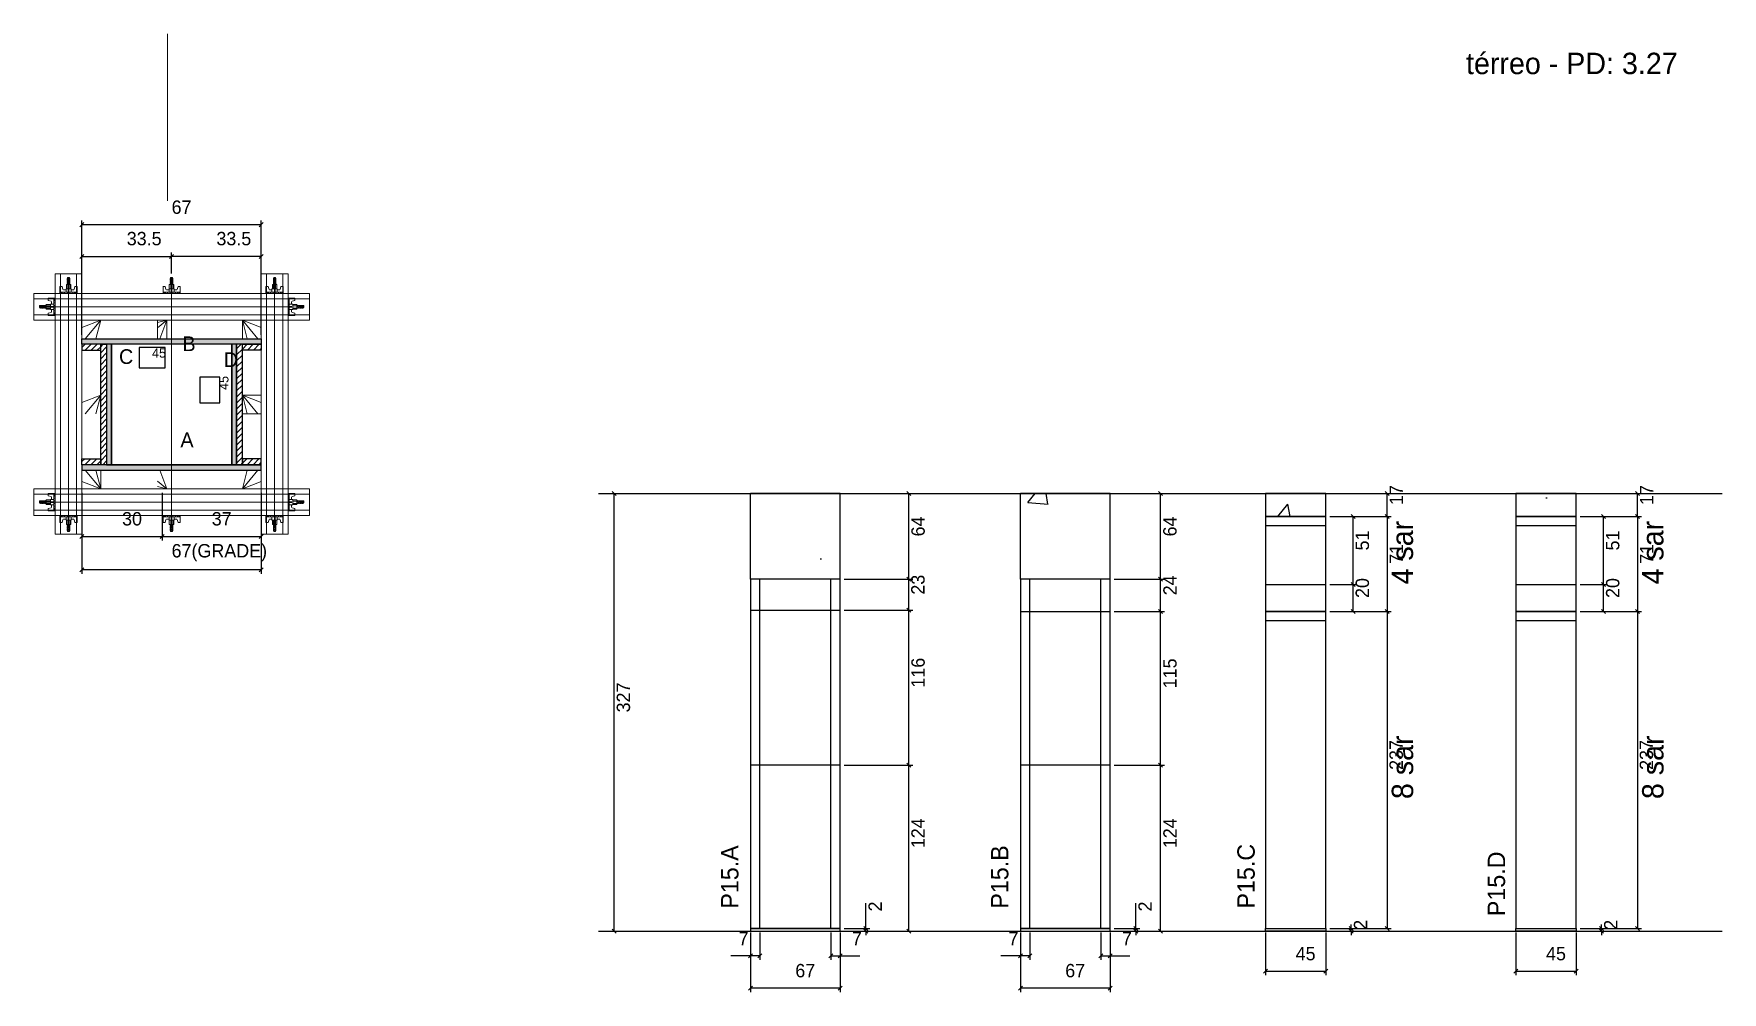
# Model space of a CAD drawing. Header units: metres. Extents: x 14597 to 15858, y 3931 to 4648.
import ezdxf

# ---------------------------------------------------------------- set-up
doc = ezdxf.new("R2010")
doc.units = ezdxf.units.M
for name, color, linetype in [('CHAPA', 7, 'Continuous'), ('COTA', 7, 'Continuous'), ('Hachura', 7, 'Continuous'), ('Madeira', 7, 'Continuous'), ('NOMENCLATURA', 7, 'Continuous'), ('Nível', 7, 'Continuous'), ('Painéis', 7, 'Continuous'), ('Perfil Metálico', 7, 'Continuous'), ('SARR_2.2x7', 7, 'Continuous'), ('SARRAFO', 7, 'Continuous'), ('Texto Seção', 7, 'Continuous'), ('TEXTO_GERAL', 7, 'Continuous')]:
    doc.layers.add(name, color=color, linetype=linetype)

msp = doc.modelspace()

# ---------------------------------------------------------------- texts
at = {"layer": 'COTA', "color": 241, "lineweight": 25}
for s, p in [('67', (14699.7, 4513)), ('33.5', (14666.2, 4489.5)), ('33.5', (14733.2, 4489.5)), ('30', (14662.7, 4280.1)), ('37', (14729.7, 4280.1)), ('67(GRADE)', (14699.7, 4256.2))]:
    msp.add_text(s, height=10, dxfattribs=at).set_placement(p)
at = {"layer": 'COTA', "color": 1, "lineweight": 25}
msp.add_text('45', height=7, dxfattribs=at).set_placement((14685.1, 4405.5))
msp.add_text('45', height=7, rotation=90, dxfattribs=at).set_placement((14742.2, 4381.4))
at = {"layer": 'COTA', "color": 240, "lineweight": 25}
for s, p in [('17', (15619.9, 4295.4)), ('17', (15807, 4295.4)), ('64', (15262.5, 4271.9)), ('64', (15450.7, 4271.9)), ('51', (15594.5, 4261.4)), ('71', (15619.9, 4251.4)), ('51', (15781.6, 4261.4)), ('71', (15807, 4251.4)), ('23', (15262.4, 4228.4)), ('24', (15450.8, 4227.9)), ('20', (15594.5, 4225.9)), ('20', (15781.6, 4225.9)), ('116', (15262.5, 4158.9)), ('115', (15450.7, 4158.4)), ('327', (15042.3, 4140.4)), ('237', (15619.8, 4097.4)), ('237', (15806.8, 4097.4)), ('124', (15262.5, 4038.9)), ('124', (15450.8, 4038.9)), ('2', (15230.5, 3991.6)), ('2', (15432.2, 3991.6)), ('2', (15593.2, 3977.9)), ('2', (15780.2, 3977.9))]:
    msp.add_text(s, height=10, rotation=90, dxfattribs=at).set_placement(p)
for s, p in [('7', (15123.4, 3966.4)), ('7', (15208.1, 3966.4)), ('7', (15325.1, 3966.4)), ('7', (15409.9, 3966.4)), ('45', (15539.7, 3955.1)), ('45', (15726.8, 3955.1)), ('67', (15165.8, 3942.4)), ('67', (15367.5, 3942.4))]:
    msp.add_text(s, height=10, dxfattribs=at).set_placement(p)
at = {"layer": 'NOMENCLATURA', "color": 2, "lineweight": 25}
msp.add_text('térreo - PD: 3.27', height=16, dxfattribs=at).set_placement((15667, 4617.4))
at = {"layer": 'NOMENCLATURA', "color": 7, "lineweight": 25}
for s, p in [('4 sar', (15627.4, 4236)), ('4 sar', (15814.5, 4236)), ('8 sar', (15627.5, 4075.6)), ('8 sar', (15814.6, 4075.6))]:
    msp.add_text(s, height=16, rotation=90, dxfattribs=at).set_placement(p)
at = {"layer": 'Texto Seção', "color": 7, "lineweight": 15}
for s, p in [('P15.A', (15123.3, 3993.7)), ('P15.B', (15325, 3993.7)), ('P15.C', (15509.1, 3993.8)), ('P15.D', (15696.2, 3988.1))]:
    msp.add_text(s, height=13, rotation=90, dxfattribs=at).set_placement(p)
at = {"layer": 'TEXTO_GERAL', "color": 7, "lineweight": 25}
for s, p in [('B', (14707.8, 4410.4)), ('C', (14660.4, 4400.8)), ('D', (14738.7, 4398.5)), ('A', (14706.3, 4338.6))]:
    msp.add_text(s, height=11, dxfattribs=at).set_placement(p)

# ---------------------------------------------------------------- hatches: boundary and pattern name
at = {"layer": 'COTA'}
h = msp.add_hatch(dxfattribs=at)
h.set_pattern_fill('AR-CONC')
h.paths.add_polyline_path([(15132.3, 4303.9), (15132.3, 4239.9), (15199.3, 4239.9), (15199.3, 4303.9), (15132.3, 4303.9)])
h = msp.add_hatch(dxfattribs=at)
h.set_pattern_fill('AR-CONC')
h.paths.add_polyline_path([(15401, 4239.9), (15401, 4303.9), (15334, 4303.9), (15334, 4239.9), (15401, 4239.9)])
h = msp.add_hatch(dxfattribs=at)
h.set_pattern_fill('AR-CONC')
h.paths.add_polyline_path([(15517.2, 4286.9), (15562.2, 4286.9), (15562.2, 4303.9), (15517.2, 4303.9), (15517.2, 4286.9)])
h = msp.add_hatch(dxfattribs=at)
h.set_pattern_fill('AR-CONC')
h.paths.add_polyline_path([(15704.3, 4286.9), (15749.3, 4286.9), (15749.3, 4303.9), (15704.3, 4303.9), (15704.3, 4286.9)])
at = {"layer": 'Hachura'}
h = msp.add_hatch(color=7, dxfattribs=at)
h.dxf.hatch_style = 1
h.paths.add_polyline_path([(14632.7, 4415.5), (14632.7, 4419.5), (14766.7, 4419.5), (14766.7, 4415.5), (14632.7, 4415.5)])
h = msp.add_hatch(color=7, dxfattribs=at)
h.dxf.hatch_style = 1
h.paths.add_polyline_path([(14632.7, 4415.5), (14632.7, 4419.5), (14766.7, 4419.5), (14766.7, 4415.5), (14632.7, 4415.5)])
h = msp.add_hatch(dxfattribs=at)
h.set_pattern_fill('ANSI31')
h.paths.add_polyline_path([(14646.7, 4415.5), (14646.7, 4411.1), (14632.7, 4411.1), (14632.7, 4415.5), (14646.7, 4415.5)])
h = msp.add_hatch(dxfattribs=at)
h.set_pattern_fill('ANSI31')
h.paths.add_polyline_path([(14646.7, 4325.5), (14651.1, 4325.5), (14651.1, 4415.5), (14646.7, 4415.5), (14646.7, 4325.5)])
h = msp.add_hatch(color=7, dxfattribs=at)
h.dxf.hatch_style = 1
h.paths.add_polyline_path([(14654.7, 4415.5), (14651.1, 4415.5), (14651.1, 4325.5), (14654.7, 4325.5), (14654.7, 4415.5)])
h = msp.add_hatch(color=7, dxfattribs=at)
h.dxf.hatch_style = 1
h.paths.add_polyline_path([(14654.7, 4415.5), (14651.1, 4415.5), (14651.1, 4325.5), (14654.7, 4325.5), (14654.7, 4415.5)])
h = msp.add_hatch(color=7, dxfattribs=at)
h.dxf.hatch_style = 1
h.paths.add_polyline_path([(14748.3, 4415.5), (14744.7, 4415.5), (14744.7, 4325.5), (14748.3, 4325.5), (14748.3, 4415.5)])
h = msp.add_hatch(color=7, dxfattribs=at)
h.dxf.hatch_style = 1
h.paths.add_polyline_path([(14748.3, 4415.5), (14744.7, 4415.5), (14744.7, 4325.5), (14748.3, 4325.5), (14748.3, 4415.5)])
h = msp.add_hatch(dxfattribs=at)
h.set_pattern_fill('ANSI31')
h.paths.add_polyline_path([(14752.7, 4325.5), (14748.3, 4325.5), (14748.3, 4415.5), (14752.7, 4415.5), (14752.7, 4325.5)])
h = msp.add_hatch(dxfattribs=at)
h.set_pattern_fill('ANSI31')
h.paths.add_polyline_path([(14752.7, 4415.5), (14752.7, 4411.1), (14766.7, 4411.1), (14766.7, 4415.5), (14752.7, 4415.5)])
h = msp.add_hatch(dxfattribs=at)
h.set_pattern_fill('ANSI31')
h.paths.add_polyline_path([(14646.7, 4325.5), (14646.7, 4329.9), (14632.7, 4329.9), (14632.7, 4325.5), (14646.7, 4325.5)])
h = msp.add_hatch(dxfattribs=at)
h.set_pattern_fill('ANSI31')
h.paths.add_polyline_path([(14752.7, 4325.5), (14752.7, 4329.9), (14766.7, 4329.9), (14766.7, 4325.5), (14752.7, 4325.5)])
h = msp.add_hatch(color=7, dxfattribs=at)
h.dxf.hatch_style = 1
h.paths.add_polyline_path([(14632.7, 4325.5), (14632.7, 4321.5), (14766.7, 4321.5), (14766.7, 4325.5), (14632.7, 4325.5)])
h = msp.add_hatch(color=7, dxfattribs=at)
h.dxf.hatch_style = 1
h.paths.add_polyline_path([(14632.7, 4325.5), (14632.7, 4321.5), (14766.7, 4321.5), (14766.7, 4325.5), (14632.7, 4325.5)])

# ---------------------------------------------------------------- linework, layer by layer
at = {"layer": 'CHAPA', "color": 1, "lineweight": 25}
for points in [[(14632.7, 4415.5), (14632.7, 4419.5), (14766.7, 4419.5), (14766.7, 4415.5)], [(14632.7, 4415.5), (14632.7, 4419.5), (14766.7, 4419.5), (14766.7, 4415.5)], [(14654.7, 4415.5), (14651.1, 4415.5), (14651.1, 4325.5), (14654.7, 4325.5)], [(14654.7, 4415.5), (14651.1, 4415.5), (14651.1, 4325.5), (14654.7, 4325.5)], [(14748.3, 4415.5), (14744.7, 4415.5), (14744.7, 4325.5), (14748.3, 4325.5)], [(14748.3, 4415.5), (14744.7, 4415.5), (14744.7, 4325.5), (14748.3, 4325.5)], [(14632.7, 4325.5), (14632.7, 4321.5), (14766.7, 4321.5), (14766.7, 4325.5)], [(14632.7, 4325.5), (14632.7, 4321.5), (14766.7, 4321.5), (14766.7, 4325.5)]]:
    msp.add_lwpolyline(points, close=True, dxfattribs=at)
at = {"layer": 'COTA', "color": 0, "lineweight": 25}
for p, q in [((14634.2, 4506.4), (14631.2, 4503.4)), ((14765.2, 4503.4), (14768.2, 4506.4)), ((14634.2, 4482.7), (14631.2, 4479.7)), ((14701.2, 4482.7), (14698.2, 4479.7)), ((14698.2, 4479.7), (14701.2, 4482.7)), ((14765.2, 4479.7), (14768.2, 4482.7)), ((15032, 4302.4), (15029, 4305.4)), ((15252.1, 4302.4), (15249.1, 4305.4)), ((15440.3, 4302.4), (15437.3, 4305.4)), ((15609.5, 4302.4), (15606.5, 4305.4)), ((15796.6, 4302.4), (15793.6, 4305.4)), ((15584.1, 4285.4), (15581.1, 4288.4)), ((15606.5, 4288.4), (15609.5, 4285.4)), ((15609.5, 4285.4), (15606.5, 4288.4)), ((15771.2, 4285.4), (15768.2, 4288.4)), ((15796.6, 4285.4), (15793.6, 4288.4)), ((15793.6, 4288.4), (15796.6, 4285.4)), ((14634.2, 4273.4), (14631.2, 4270.4)), ((14691.2, 4270.4), (14694.2, 4273.4)), ((14694.2, 4273.4), (14691.2, 4270.4)), ((14765.2, 4270.4), (14768.2, 4273.4)), ((14634.2, 4248.5), (14631.2, 4245.5)), ((14765.2, 4245.5), (14768.2, 4248.5)), ((15252.1, 4238.4), (15249.1, 4241.4)), ((15249.1, 4241.4), (15252.1, 4238.4)), ((15440.3, 4238.4), (15437.3, 4241.4)), ((15437.3, 4241.4), (15440.3, 4238.4)), ((15584.1, 4234.4), (15581.1, 4237.4)), ((15581.1, 4237.4), (15584.1, 4234.4)), ((15771.2, 4234.4), (15768.2, 4237.4)), ((15768.2, 4237.4), (15771.2, 4234.4)), ((15249.1, 4218.4), (15252.1, 4215.4)), ((15252.1, 4215.4), (15249.1, 4218.4)), ((15437.3, 4217.4), (15440.3, 4214.4)), ((15440.3, 4214.4), (15437.3, 4217.4)), ((15581.1, 4217.4), (15584.1, 4214.4)), ((15606.5, 4217.4), (15609.5, 4214.4)), ((15609.5, 4214.4), (15606.5, 4217.4)), ((15768.2, 4217.4), (15771.2, 4214.4)), ((15793.6, 4217.4), (15796.6, 4214.4)), ((15796.6, 4214.4), (15793.6, 4217.4)), ((15252.1, 4099.4), (15249.1, 4102.4)), ((15249.1, 4102.4), (15252.1, 4099.4)), ((15440.3, 4099.4), (15437.3, 4102.4)), ((15437.3, 4102.4), (15440.3, 4099.4)), ((15029, 3978.4), (15032, 3975.4)), ((15217, 3980.4), (15220, 3977.4)), ((15220, 3975.4), (15217, 3978.4)), ((15249.1, 3978.4), (15252.1, 3975.4)), ((15418.7, 3980.4), (15421.7, 3977.4)), ((15421.7, 3975.4), (15418.7, 3978.4)), ((15437.3, 3978.4), (15440.3, 3975.4)), ((15579.7, 3980.4), (15582.7, 3977.4)), ((15582.7, 3975.4), (15579.7, 3978.4)), ((15606.5, 3980.4), (15609.5, 3977.4)), ((15766.7, 3980.4), (15769.7, 3977.4)), ((15769.7, 3975.4), (15766.7, 3978.4)), ((15793.6, 3980.4), (15796.6, 3977.4)), ((15133.8, 3959.9), (15130.8, 3956.9)), ((15137.8, 3956.9), (15140.8, 3959.9)), ((15193.8, 3959.9), (15190.8, 3956.9)), ((15197.8, 3956.9), (15200.8, 3959.9)), ((15335.5, 3959.9), (15332.5, 3956.9)), ((15339.5, 3956.9), (15342.5, 3959.9)), ((15395.5, 3959.9), (15392.5, 3956.9)), ((15399.5, 3956.9), (15402.5, 3959.9)), ((15518.7, 3948.5), (15515.7, 3945.5)), ((15560.7, 3945.5), (15563.7, 3948.5)), ((15705.8, 3948.5), (15702.8, 3945.5)), ((15747.8, 3945.5), (15750.8, 3948.5)), ((15133.8, 3935.7), (15130.8, 3932.7)), ((15197.8, 3932.7), (15200.8, 3935.7)), ((15335.5, 3935.7), (15332.5, 3932.7)), ((15399.5, 3932.7), (15402.5, 3935.7))]:
    msp.add_line(p, q, dxfattribs=at)
at = {"layer": 'COTA', "color": 241, "lineweight": 25}
for p, q in [((14632.7, 4422.5), (14632.7, 4507.9)), ((14766.7, 4504.9), (14632.7, 4504.9)), ((14766.7, 4422.5), (14766.7, 4507.9)), ((14632.7, 4456.5), (14632.7, 4484.2)), ((14632.7, 4481.2), (14699.7, 4481.2)), ((14699.7, 4468.3), (14699.7, 4484.2)), ((14699.7, 4468.3), (14699.7, 4484.2)), ((14766.7, 4481.2), (14699.7, 4481.2)), ((14766.7, 4456.5), (14766.7, 4484.2)), ((14632.7, 4304.5), (14632.7, 4244)), ((14632.7, 4304.5), (14632.7, 4268.9)), ((14692.7, 4304.5), (14692.7, 4268.9)), ((14692.7, 4304.5), (14692.7, 4268.9)), ((14766.7, 4304.5), (14766.7, 4244)), ((14766.7, 4304.5), (14766.7, 4268.9)), ((15199.3, 4303.9), (15132.3, 4303.9)), ((15132.3, 4239.9), (15132.3, 4303.9)), ((15199.3, 4239.9), (15199.3, 4303.9)), ((15401, 4303.9), (15334, 4303.9)), ((15334, 4239.9), (15334, 4303.9)), ((15401, 4239.9), (15401, 4303.9)), ((14632.7, 4271.9), (14692.7, 4271.9)), ((14692.7, 4271.9), (14766.7, 4271.9)), ((14766.7, 4247), (14632.7, 4247))]:
    msp.add_line(p, q, dxfattribs=at)
at = {"layer": 'COTA', "color": 180, "lineweight": 25}
for p, q in [((14694.8, 4413), (14675.5, 4413)), ((14675.5, 4413), (14675.5, 4398)), ((14694.8, 4398), (14694.8, 4413)), ((14675.5, 4398), (14694.8, 4398)), ((14735.7, 4391), (14720.7, 4391)), ((14720.7, 4391), (14720.7, 4371.7)), ((14735.7, 4371.7), (14735.7, 4391)), ((14720.7, 4371.7), (14735.7, 4371.7))]:
    msp.add_line(p, q, dxfattribs=at)
at = {"layer": 'COTA', "color": 4, "lineweight": 25}
for p, q in [((15021.6, 4303.9), (15033.5, 4303.9)), ((15030.5, 3976.9), (15030.5, 4303.9)), ((15202.3, 4303.9), (15253.6, 4303.9)), ((15250.6, 4239.9), (15250.6, 4303.9)), ((15404, 4303.9), (15441.8, 4303.9)), ((15438.8, 4239.9), (15438.8, 4303.9)), ((15565.2, 4303.9), (15611, 4303.9)), ((15608, 4286.9), (15608, 4303.9)), ((15752.3, 4303.9), (15798.1, 4303.9)), ((15795.1, 4286.9), (15795.1, 4303.9)), ((15565.2, 4286.9), (15611, 4286.9)), ((15565.2, 4286.9), (15611, 4286.9)), ((15565.2, 4286.9), (15585.6, 4286.9)), ((15582.6, 4235.9), (15582.6, 4286.9)), ((15608, 4286.9), (15608, 4215.9)), ((15752.3, 4286.9), (15772.7, 4286.9)), ((15752.3, 4286.9), (15798.1, 4286.9)), ((15752.3, 4286.9), (15798.1, 4286.9)), ((15769.7, 4235.9), (15769.7, 4286.9)), ((15795.1, 4286.9), (15795.1, 4215.9)), ((15202.3, 4239.9), (15253.6, 4239.9)), ((15202.3, 4239.9), (15253.6, 4239.9)), ((15250.6, 4216.9), (15250.6, 4239.9)), ((15404, 4239.9), (15441.8, 4239.9)), ((15404, 4239.9), (15441.8, 4239.9)), ((15438.8, 4215.9), (15438.8, 4239.9)), ((15565.2, 4235.9), (15585.6, 4235.9)), ((15565.2, 4235.9), (15585.6, 4235.9)), ((15582.6, 4215.9), (15582.6, 4235.9)), ((15752.3, 4235.9), (15772.7, 4235.9)), ((15752.3, 4235.9), (15772.7, 4235.9)), ((15769.7, 4215.9), (15769.7, 4235.9)), ((15202.3, 4216.9), (15253.6, 4216.9)), ((15202.3, 4216.9), (15253.6, 4216.9)), ((15250.6, 4100.9), (15250.6, 4216.9)), ((15404, 4215.9), (15441.8, 4215.9)), ((15404, 4215.9), (15441.8, 4215.9)), ((15438.8, 4100.9), (15438.8, 4215.9)), ((15565.2, 4215.9), (15611, 4215.9)), ((15565.2, 4215.9), (15611, 4215.9)), ((15565.2, 4215.9), (15585.6, 4215.9)), ((15608, 4215.9), (15608, 3978.9)), ((15752.3, 4215.9), (15772.7, 4215.9)), ((15752.3, 4215.9), (15798.1, 4215.9)), ((15752.3, 4215.9), (15798.1, 4215.9)), ((15795.1, 4215.9), (15795.1, 3978.9)), ((15202.3, 4100.9), (15253.6, 4100.9)), ((15202.3, 4100.9), (15253.6, 4100.9)), ((15250.6, 3976.9), (15250.6, 4100.9)), ((15404, 4100.9), (15441.8, 4100.9)), ((15404, 4100.9), (15441.8, 4100.9)), ((15438.8, 3976.9), (15438.8, 4100.9)), ((15218.5, 3978.9), (15218.5, 3997.7)), ((15420.2, 3978.9), (15420.2, 3997.7)), ((15021.6, 3976.9), (15033.5, 3976.9)), ((15132.3, 3975.9), (15132.3, 3931.2)), ((15139.3, 3975.9), (15139.3, 3955.4)), ((15192.3, 3975.9), (15192.3, 3955.4)), ((15199.3, 3975.9), (15199.3, 3931.2)), ((15202.3, 3978.9), (15221.5, 3978.9)), ((15202.3, 3976.9), (15221.5, 3976.9)), ((15202.3, 3976.9), (15253.6, 3976.9)), ((15218.5, 3976.9), (15218.5, 3978.9)), ((15218.5, 3976.9), (15218.5, 3973.9)), ((15334, 3975.9), (15334, 3931.2)), ((15341, 3975.9), (15341, 3955.4)), ((15394, 3975.9), (15394, 3955.4)), ((15401, 3975.9), (15401, 3931.2)), ((15404, 3978.9), (15423.2, 3978.9)), ((15404, 3976.9), (15423.2, 3976.9)), ((15404, 3976.9), (15441.8, 3976.9)), ((15420.2, 3976.9), (15420.2, 3978.9)), ((15420.2, 3976.9), (15420.2, 3973.9)), ((15517.2, 3975.9), (15517.2, 3944)), ((15562.2, 3975.9), (15562.2, 3944)), ((15565.2, 3978.9), (15584.2, 3978.9)), ((15565.2, 3978.9), (15611, 3978.9)), ((15565.2, 3976.9), (15584.2, 3976.9)), ((15581.2, 3978.9), (15581.2, 3981.9)), ((15581.2, 3976.9), (15581.2, 3978.9)), ((15581.2, 3976.9), (15581.2, 3973.9)), ((15704.3, 3975.9), (15704.3, 3944)), ((15749.3, 3975.9), (15749.3, 3944)), ((15752.3, 3978.9), (15771.2, 3978.9)), ((15752.3, 3978.9), (15798.1, 3978.9)), ((15752.3, 3976.9), (15771.2, 3976.9)), ((15768.2, 3978.9), (15768.2, 3981.9)), ((15768.2, 3976.9), (15768.2, 3978.9)), ((15768.2, 3976.9), (15768.2, 3973.9)), ((15132.3, 3973.9), (15132.3, 3955.4)), ((15199.3, 3973.9), (15199.3, 3955.4)), ((15334, 3973.9), (15334, 3955.4)), ((15401, 3973.9), (15401, 3955.4)), ((15132.3, 3958.4), (15117.5, 3958.4)), ((15139.3, 3958.4), (15132.3, 3958.4)), ((15192.3, 3958.4), (15199.3, 3958.4)), ((15199.3, 3958.4), (15214, 3958.4)), ((15334, 3958.4), (15319.3, 3958.4)), ((15341, 3958.4), (15334, 3958.4)), ((15394, 3958.4), (15401, 3958.4)), ((15401, 3958.4), (15415.7, 3958.4)), ((15517.2, 3947), (15562.2, 3947)), ((15704.3, 3947), (15749.3, 3947)), ((15199.3, 3934.2), (15132.3, 3934.2)), ((15401, 3934.2), (15334, 3934.2))]:
    msp.add_line(p, q, dxfattribs=at)
at = {"layer": 'COTA', "color": 241, "lineweight": 25}
for points in [[(15562.2, 4286.9), (15562.2, 4303.9), (15517.2, 4303.9), (15517.2, 4286.9)], [(15749.3, 4286.9), (15749.3, 4303.9), (15704.3, 4303.9), (15704.3, 4286.9)]]:
    msp.add_lwpolyline(points, dxfattribs=at)
at = {"layer": 'Hachura', "color": 0, "lineweight": 9}
for p, q in [((14616.3, 4453.5), (14616.3, 4458.7)), ((14616.3, 4458.7), (14618, 4458.7)), ((14616.3, 4454.4), (14629.2, 4454.4)), ((14616.3, 4454.4), (14621.4, 4454.4)), ((14616.4, 4454.4), (14616.4, 4453.5)), ((14616.6, 4454.4), (14616.6, 4453.5)), ((14617, 4454.4), (14617, 4453.5)), ((14617.4, 4454.4), (14617.4, 4453.5)), ((14618, 4458.7), (14618.5, 4456.5)), ((14618.3, 4454.4), (14618.3, 4453.5)), ((14618.9, 4456.2), (14620.8, 4456.2)), ((14619.7, 4454.4), (14619.7, 4453.5)), ((14620.8, 4457), (14624.7, 4457)), ((14620.8, 4454.4), (14620.8, 4457)), ((14622.7, 4454.4), (14620.8, 4454.4)), ((14624.4, 4460.2), (14621.1, 4460.2)), ((14624.4, 4460.2), (14621.1, 4460.2)), ((14621.1, 4460.2), (14621.1, 4457)), ((14621.4, 4454.4), (14622.1, 4454.4)), ((14621.6, 4464.6), (14623.8, 4463.5)), ((14623.7, 4463.3), (14621.6, 4464.3)), ((14621.6, 4463.4), (14623.8, 4462.3)), ((14623.7, 4462.1), (14621.6, 4463.2)), ((14621.6, 4462.3), (14623.8, 4461.2)), ((14623.7, 4461), (14621.6, 4462)), ((14622.9, 4460.2), (14621.6, 4460.9)), ((14621.7, 4465), (14622, 4465.3)), ((14621.7, 4464.7), (14621.7, 4465)), ((14623.6, 4465), (14621.7, 4465)), ((14621.7, 4464.7), (14623.6, 4463.7)), ((14621.7, 4464.7), (14623.6, 4463.7)), ((14621.7, 4463.5), (14621.7, 4464.2)), ((14623.6, 4463.2), (14621.7, 4464.2)), ((14621.7, 4463.5), (14623.6, 4462.5)), ((14621.7, 4462.4), (14621.7, 4463)), ((14623.6, 4462), (14621.7, 4463)), ((14621.7, 4462.8), (14621.7, 4463)), ((14621.7, 4462.4), (14623.6, 4461.4)), ((14621.7, 4461.2), (14621.7, 4461.8)), ((14623.6, 4460.9), (14621.7, 4461.8)), ((14621.7, 4461.2), (14623.6, 4460.2)), ((14622.6, 4460.2), (14621.7, 4460.7)), ((14621.7, 4460.2), (14621.7, 4460.7)), ((14621.8, 4454.1), (14621.8, 4454.3)), ((14621.8, 4453.7), (14621.8, 4454.1)), ((14622, 4465.3), (14623.3, 4465.3)), ((14622.1, 4460.2), (14622.1, 4457)), ((14623.6, 4464.4), (14622.3, 4465)), ((14622.4, 4454.4), (14622.4, 4456.4)), ((14623.7, 4464.4), (14622.6, 4465)), ((14622.7, 4454.4), (14622.7, 4453.5)), ((14622.9, 4456.4), (14622.9, 4454.4)), ((14623.1, 4465), (14623.8, 4464.7)), ((14623.6, 4465), (14623.3, 4465.3)), ((14623.4, 4465), (14623.6, 4464.9)), ((14623.6, 4464.4), (14623.6, 4463.7)), ((14623.6, 4462.5), (14623.6, 4463.2)), ((14623.6, 4461.8), (14623.6, 4462)), ((14623.6, 4461.8), (14623.6, 4461.4)), ((14623.6, 4460.9), (14623.6, 4460.2)), ((14623.6, 4460.2), (14623.6, 4457)), ((14623.7, 4454.3), (14623.7, 4453.9)), ((14624.4, 4457), (14624.4, 4460.2)), ((14624.7, 4457), (14624.4, 4457)), ((14624.7, 4457), (14624.4, 4457)), ((14624.7, 4457), (14624.7, 4454.4)), ((14626.6, 4456.2), (14624.7, 4456.2)), ((14625.8, 4454.4), (14625.8, 4453.5)), ((14627.5, 4458.7), (14626.9, 4456.5)), ((14627.2, 4454.4), (14627.2, 4453.5)), ((14629.2, 4458.7), (14627.5, 4458.7)), ((14628, 4454.4), (14628, 4453.5)), ((14628.5, 4454.4), (14628.5, 4453.5)), ((14628.8, 4454.4), (14628.8, 4453.5)), ((14629, 4454.4), (14629, 4453.5)), ((14629.2, 4454.4), (14629.2, 4458.7)), ((14629.2, 4454.4), (14629.2, 4453.5)), ((14693.2, 4458.7), (14694.9, 4458.7)), ((14693.2, 4454.4), (14706.1, 4454.4)), ((14693.2, 4454.4), (14698.4, 4454.4)), ((14693.3, 4453.5), (14693.3, 4458.7)), ((14693.4, 4454.4), (14693.4, 4453.5)), ((14693.6, 4454.4), (14693.6, 4453.5)), ((14693.9, 4454.4), (14693.9, 4453.5)), ((14694.4, 4454.4), (14694.4, 4453.5)), ((14694.9, 4458.7), (14695.5, 4456.5)), ((14695.2, 4454.4), (14695.2, 4453.5)), ((14695.8, 4456.2), (14697.8, 4456.2)), ((14696.7, 4454.4), (14696.7, 4453.5)), ((14697.8, 4457), (14701.6, 4457)), ((14697.8, 4454.4), (14697.8, 4457)), ((14699.7, 4454.4), (14697.8, 4454.4)), ((14701.4, 4460.2), (14698, 4460.2)), ((14701.4, 4460.2), (14698, 4460.2)), ((14698, 4460.2), (14698, 4457)), ((14698.4, 4454.4), (14699.1, 4454.4)), ((14698.6, 4464.6), (14700.8, 4463.5)), ((14700.7, 4463.3), (14698.6, 4464.3)), ((14698.6, 4463.4), (14700.8, 4462.3)), ((14700.7, 4462.1), (14698.6, 4463.2)), ((14698.6, 4462.3), (14700.8, 4461.2)), ((14700.7, 4461), (14698.6, 4462)), ((14699.8, 4460.2), (14698.6, 4460.9)), ((14698.7, 4465), (14699, 4465.3)), ((14698.7, 4464.7), (14698.7, 4465)), ((14700.6, 4465), (14698.7, 4465)), ((14698.7, 4464.7), (14700.6, 4463.7)), ((14698.7, 4464.7), (14700.6, 4463.7)), ((14698.7, 4463.5), (14698.7, 4464.2)), ((14700.6, 4463.2), (14698.7, 4464.2)), ((14698.7, 4463.5), (14700.6, 4462.6)), ((14698.7, 4462.4), (14698.7, 4463)), ((14700.6, 4462), (14698.7, 4463)), ((14698.7, 4462.8), (14698.7, 4463)), ((14698.7, 4462.4), (14700.6, 4461.4)), ((14698.7, 4461.2), (14698.7, 4461.8)), ((14700.6, 4460.9), (14698.7, 4461.8)), ((14698.7, 4461.2), (14700.6, 4460.2)), ((14699.6, 4460.2), (14698.7, 4460.7)), ((14698.7, 4460.2), (14698.7, 4460.7)), ((14698.7, 4454.1), (14698.7, 4454.3)), ((14698.7, 4453.7), (14698.7, 4454.1)), ((14699, 4465.3), (14700.3, 4465.3)), ((14699.1, 4460.2), (14699.1, 4457)), ((14700.6, 4464.4), (14699.3, 4465)), ((14699.4, 4454.4), (14699.4, 4456.4)), ((14700.7, 4464.4), (14699.6, 4465)), ((14699.7, 4454.4), (14699.7, 4453.5)), ((14699.9, 4456.4), (14699.9, 4454.4)), ((14700.1, 4465), (14700.8, 4464.7)), ((14700.6, 4465), (14700.3, 4465.3)), ((14700.3, 4465), (14700.6, 4464.9)), ((14700.6, 4464.4), (14700.6, 4463.7)), ((14700.6, 4462.6), (14700.6, 4463.2)), ((14700.6, 4461.8), (14700.6, 4462)), ((14700.6, 4461.8), (14700.6, 4461.4)), ((14700.6, 4460.9), (14700.6, 4460.2)), ((14700.6, 4460.2), (14700.6, 4457)), ((14700.7, 4454.3), (14700.7, 4453.9)), ((14701.4, 4457), (14701.4, 4460.2)), ((14701.6, 4457), (14701.4, 4457)), ((14701.6, 4457), (14701.4, 4457)), ((14701.6, 4457), (14701.6, 4454.4)), ((14703.6, 4456.2), (14701.6, 4456.2)), ((14702.7, 4454.4), (14702.7, 4453.5)), ((14704.5, 4458.7), (14703.9, 4456.5)), ((14704.2, 4454.4), (14704.2, 4453.5)), ((14706.1, 4458.7), (14704.5, 4458.7)), ((14705, 4454.4), (14705, 4453.5)), ((14705.5, 4454.4), (14705.5, 4453.5)), ((14705.8, 4454.4), (14705.8, 4453.5)), ((14706, 4454.4), (14706, 4453.5)), ((14706.1, 4454.4), (14706.1, 4458.7)), ((14706.1, 4454.4), (14706.1, 4453.5)), ((14770.2, 4454.4), (14770.2, 4458.7)), ((14770.2, 4458.7), (14771.9, 4458.7)), ((14783.1, 4454.4), (14770.2, 4454.4)), ((14770.2, 4454.4), (14770.2, 4453.5)), ((14770.4, 4454.4), (14770.4, 4453.5)), ((14770.6, 4454.4), (14770.6, 4453.5)), ((14770.9, 4454.4), (14770.9, 4453.5)), ((14771.4, 4454.4), (14771.4, 4453.5)), ((14771.9, 4458.7), (14772.5, 4456.5)), ((14772.2, 4454.4), (14772.2, 4453.5)), ((14772.8, 4456.2), (14774.7, 4456.2)), ((14773.6, 4454.4), (14773.6, 4453.5)), ((14778.6, 4457), (14774.7, 4457)), ((14774.7, 4457), (14774.7, 4454.4)), ((14774.7, 4457), (14775, 4457)), ((14774.7, 4457), (14775, 4457)), ((14775, 4460.2), (14778.3, 4460.2)), ((14775, 4460.2), (14778.3, 4460.2)), ((14775, 4457), (14775, 4460.2)), ((14776.3, 4465), (14775.6, 4464.7)), ((14777.8, 4464.6), (14775.6, 4463.5)), ((14777.8, 4463.4), (14775.6, 4462.3)), ((14777.8, 4462.3), (14775.6, 4461.2)), ((14775.7, 4464.4), (14776.8, 4465)), ((14775.7, 4463.3), (14777.8, 4464.3)), ((14775.7, 4462.1), (14777.8, 4463.2)), ((14775.7, 4461), (14777.8, 4462)), ((14775.7, 4454.3), (14775.7, 4453.9)), ((14775.8, 4465), (14776.1, 4465.3)), ((14776, 4465), (14775.8, 4464.9)), ((14775.8, 4464.4), (14777.1, 4465)), ((14775.8, 4465), (14777.7, 4465)), ((14777.7, 4464.7), (14775.8, 4463.7)), ((14777.7, 4464.7), (14775.8, 4463.7)), ((14775.8, 4464.4), (14775.8, 4463.7)), ((14775.8, 4463.2), (14777.7, 4464.2)), ((14777.7, 4463.5), (14775.8, 4462.5)), ((14775.8, 4462.5), (14775.8, 4463.2)), ((14775.8, 4462), (14777.7, 4463)), ((14777.7, 4462.4), (14775.8, 4461.4)), ((14775.8, 4461.8), (14775.8, 4462)), ((14775.8, 4461.8), (14775.8, 4461.4)), ((14775.8, 4460.9), (14777.7, 4461.8)), ((14777.7, 4461.2), (14775.8, 4460.2)), ((14775.8, 4460.9), (14775.8, 4460.2)), ((14775.8, 4460.2), (14775.8, 4457)), ((14777.4, 4465.3), (14776.1, 4465.3)), ((14776.5, 4460.2), (14777.8, 4460.9)), ((14776.5, 4456.4), (14776.5, 4454.4)), ((14776.7, 4454.4), (14778.6, 4454.4)), ((14776.7, 4454.4), (14776.7, 4453.5)), ((14776.8, 4460.2), (14777.7, 4460.7)), ((14777, 4454.4), (14777, 4456.4)), ((14777.3, 4460.2), (14777.3, 4457)), ((14778, 4454.4), (14777.3, 4454.4)), ((14777.7, 4465), (14777.4, 4465.3)), ((14777.6, 4454.1), (14777.6, 4454.3)), ((14777.6, 4453.7), (14777.6, 4454.1)), ((14777.7, 4464.7), (14777.7, 4465)), ((14777.7, 4463.5), (14777.7, 4464.2)), ((14777.7, 4462.4), (14777.7, 4463)), ((14777.7, 4462.8), (14777.7, 4463)), ((14777.7, 4461.2), (14777.7, 4461.8)), ((14777.7, 4460.2), (14777.7, 4460.7)), ((14783.1, 4454.4), (14778, 4454.4)), ((14778.3, 4460.2), (14778.3, 4457)), ((14778.6, 4454.4), (14778.6, 4457)), ((14780.5, 4456.2), (14778.6, 4456.2)), ((14779.7, 4454.4), (14779.7, 4453.5)), ((14781.4, 4458.7), (14780.9, 4456.5)), ((14781.1, 4454.4), (14781.1, 4453.5)), ((14783.1, 4458.7), (14781.4, 4458.7)), ((14782, 4454.4), (14782, 4453.5)), ((14782.4, 4454.4), (14782.4, 4453.5)), ((14782.8, 4454.4), (14782.8, 4453.5)), ((14783, 4454.4), (14783, 4453.5)), ((14783.1, 4453.5), (14783.1, 4458.7)), ((14601.2, 4444.5), (14600.9, 4444.2)), ((14600.9, 4444.2), (14600.9, 4442.9)), ((14601.2, 4442.6), (14600.9, 4442.9)), ((14601.5, 4444.5), (14601.2, 4444.5)), ((14601.2, 4442.6), (14601.2, 4444.5)), ((14601.8, 4442.6), (14601.2, 4443.9)), ((14601.8, 4442.5), (14601.2, 4443.6)), ((14601.2, 4443.1), (14601.5, 4442.5)), ((14601.2, 4442.9), (14601.3, 4442.6)), ((14601.5, 4444.5), (14602.5, 4442.6)), ((14601.5, 4444.5), (14602.5, 4442.6)), ((14601.6, 4444.6), (14602.7, 4442.5)), ((14601.8, 4442.6), (14602.5, 4442.6)), ((14602.9, 4442.5), (14601.9, 4444.7)), ((14602.7, 4444.5), (14602, 4444.5)), ((14603, 4442.6), (14602, 4444.5)), ((14602.7, 4444.5), (14603.6, 4442.6)), ((14602.8, 4444.6), (14603.9, 4442.5)), ((14604.1, 4442.5), (14603, 4444.7)), ((14603.6, 4442.6), (14603, 4442.6)), ((14603.8, 4444.5), (14603.2, 4444.5)), ((14604.2, 4442.6), (14603.2, 4444.5)), ((14603.4, 4444.5), (14603.2, 4444.5)), ((14603.8, 4444.5), (14604.8, 4442.6)), ((14603.9, 4444.6), (14605, 4442.5)), ((14605.2, 4442.5), (14604.2, 4444.7)), ((14604.4, 4442.6), (14604.2, 4442.6)), ((14605, 4444.5), (14604.4, 4444.5)), ((14605.3, 4442.6), (14604.4, 4444.5)), ((14604.4, 4442.6), (14604.8, 4442.6)), ((14605, 4444.5), (14606, 4442.6)), ((14606, 4443.4), (14605.3, 4444.7)), ((14605.3, 4442.6), (14606, 4442.6)), ((14606, 4443.6), (14605.5, 4444.5)), ((14606, 4444.5), (14605.5, 4444.5)), ((14606, 4441.8), (14606, 4445.2)), ((14606, 4441.8), (14606, 4445.2)), ((14606, 4445.2), (14609.2, 4445.2)), ((14606, 4444.2), (14609.2, 4444.2)), ((14606, 4442.6), (14609.2, 4442.6)), ((14609.2, 4441.8), (14606, 4441.8)), ((14612.7, 4450), (14607.5, 4450)), ((14607.5, 4450), (14607.5, 4448.3)), ((14607.5, 4448.3), (14609.7, 4447.7)), ((14609.2, 4445.5), (14609.2, 4441.6)), ((14611.8, 4445.5), (14609.2, 4445.5)), ((14609.2, 4441.6), (14609.2, 4441.8)), ((14609.2, 4441.6), (14609.2, 4441.8)), ((14609.2, 4441.6), (14611.8, 4441.6)), ((14611.8, 4443.8), (14609.8, 4443.8)), ((14609.8, 4443.3), (14611.8, 4443.3)), ((14610, 4447.4), (14610, 4445.5)), ((14610, 4439.6), (14610, 4441.6)), ((14611.8, 4450), (14611.8, 4437.1)), ((14611.8, 4450), (14611.8, 4444.8)), ((14611.8, 4449.8), (14612.7, 4449.8)), ((14611.8, 4449.6), (14612.7, 4449.6)), ((14611.8, 4449.3), (14612.7, 4449.3)), ((14611.8, 4448.8), (14612.7, 4448.8)), ((14611.8, 4448), (14612.7, 4448)), ((14611.8, 4446.6), (14612.7, 4446.6)), ((14611.8, 4443.5), (14611.8, 4445.5)), ((14611.8, 4444.8), (14611.8, 4444.2)), ((14611.8, 4443.5), (14612.7, 4443.5)), ((14612.1, 4444.5), (14611.9, 4444.5)), ((14611.9, 4442.5), (14612.3, 4442.5)), ((14612.5, 4444.5), (14612.1, 4444.5)), ((14612.7, 4437.1), (14612.7, 4450)), ((14612.7, 4438), (14612.7, 4445.8)), ((14629.2, 4453.5), (14616.3, 4453.5)), ((14628.2, 4453.5), (14620.4, 4453.5)), ((14706.1, 4453.5), (14693.3, 4453.5)), ((14705.2, 4453.5), (14697.4, 4453.5)), ((14770.2, 4453.5), (14783.1, 4453.5)), ((14771.2, 4453.5), (14779, 4453.5)), ((14786.7, 4437.1), (14786.7, 4450)), ((14786.7, 4450), (14791.9, 4450)), ((14787.6, 4449.8), (14786.7, 4449.8)), ((14787.6, 4449.6), (14786.7, 4449.6)), ((14787.6, 4449.3), (14786.7, 4449.3)), ((14787.6, 4448.8), (14786.7, 4448.8)), ((14787.6, 4448), (14786.7, 4448)), ((14787.6, 4446.6), (14786.7, 4446.6)), ((14786.7, 4438), (14786.7, 4445.8)), ((14787.6, 4443.5), (14786.7, 4443.5)), ((14786.9, 4444.5), (14787.3, 4444.5)), ((14787.5, 4442.5), (14787.1, 4442.5)), ((14787.3, 4444.5), (14787.5, 4444.5)), ((14787.6, 4450), (14787.6, 4437.1)), ((14787.6, 4450), (14787.6, 4444.8)), ((14787.6, 4443.5), (14787.6, 4445.4)), ((14787.6, 4445.4), (14790.2, 4445.4)), ((14787.6, 4444.8), (14787.6, 4444.2)), ((14787.6, 4443.8), (14789.6, 4443.8)), ((14789.6, 4443.3), (14787.6, 4443.3)), ((14790.2, 4441.6), (14787.6, 4441.6)), ((14789.4, 4447.4), (14789.4, 4445.4)), ((14789.4, 4439.6), (14789.4, 4441.6)), ((14791.9, 4448.3), (14789.7, 4447.7)), ((14790.2, 4445.4), (14790.2, 4441.6)), ((14793.4, 4445.2), (14790.2, 4445.2)), ((14793.4, 4444.2), (14790.2, 4444.2)), ((14793.4, 4442.6), (14790.2, 4442.6)), ((14790.2, 4441.8), (14793.4, 4441.8)), ((14790.2, 4441.6), (14790.2, 4441.8)), ((14790.2, 4441.6), (14790.2, 4441.8)), ((14791.9, 4450), (14791.9, 4448.3)), ((14793.4, 4441.8), (14793.4, 4445.2)), ((14793.4, 4441.8), (14793.4, 4445.2)), ((14793.4, 4443.4), (14794.1, 4444.7)), ((14794.4, 4444.5), (14793.4, 4442.6)), ((14793.4, 4443.6), (14793.9, 4444.5)), ((14793.4, 4444.5), (14793.9, 4444.5)), ((14794.1, 4442.6), (14793.4, 4442.6)), ((14794.1, 4442.6), (14795, 4444.5)), ((14794.2, 4442.5), (14795.2, 4444.7)), ((14795.5, 4444.6), (14794.4, 4442.5)), ((14794.4, 4444.5), (14795, 4444.5)), ((14795.6, 4444.5), (14794.6, 4442.6)), ((14795, 4442.6), (14794.6, 4442.6)), ((14795, 4442.6), (14795.2, 4442.6)), ((14795.2, 4442.6), (14796.2, 4444.5)), ((14795.3, 4442.5), (14796.4, 4444.7)), ((14796.6, 4444.6), (14795.5, 4442.5)), ((14795.6, 4444.5), (14796.2, 4444.5)), ((14796.7, 4444.5), (14795.8, 4442.6)), ((14795.8, 4442.6), (14796.4, 4442.6)), ((14796, 4444.5), (14796.2, 4444.5)), ((14796.4, 4442.6), (14797.4, 4444.5)), ((14796.5, 4442.5), (14797.5, 4444.7)), ((14797.8, 4444.6), (14796.7, 4442.5)), ((14796.7, 4444.5), (14797.4, 4444.5)), ((14797.9, 4444.5), (14796.9, 4442.6)), ((14797.9, 4444.5), (14796.9, 4442.6)), ((14797.6, 4442.6), (14796.9, 4442.6)), ((14797.6, 4442.6), (14798.2, 4443.9)), ((14797.6, 4442.5), (14798.2, 4443.6)), ((14797.9, 4444.5), (14798.2, 4444.5)), ((14798.2, 4443.1), (14797.9, 4442.5)), ((14798.2, 4442.9), (14798.1, 4442.6)), ((14798.2, 4444.5), (14798.5, 4444.2)), ((14798.2, 4442.6), (14798.2, 4444.5)), ((14798.2, 4442.6), (14798.5, 4442.9)), ((14798.5, 4444.2), (14798.5, 4442.9)), ((14607.5, 4438.7), (14609.7, 4439.3)), ((14607.5, 4437.1), (14607.5, 4438.7)), ((14611.8, 4437.1), (14607.5, 4437.1)), ((14611.8, 4440.5), (14612.7, 4440.5)), ((14611.8, 4439.1), (14612.7, 4439.1)), ((14611.8, 4438.2), (14612.7, 4438.2)), ((14611.8, 4437.8), (14612.7, 4437.8)), ((14611.8, 4437.4), (14612.7, 4437.4)), ((14611.8, 4437.2), (14612.7, 4437.2)), ((14611.8, 4437.1), (14612.7, 4437.1)), ((14787.6, 4440.5), (14786.7, 4440.5)), ((14787.6, 4439.1), (14786.7, 4439.1)), ((14787.6, 4438.2), (14786.7, 4438.2)), ((14787.6, 4437.7), (14786.7, 4437.7)), ((14787.6, 4437.4), (14786.7, 4437.4)), ((14787.6, 4437.2), (14786.7, 4437.2)), ((14787.6, 4437.1), (14786.7, 4437.1)), ((14787.6, 4437.1), (14791.9, 4437.1)), ((14791.9, 4438.7), (14789.7, 4439.3)), ((14791.9, 4437.1), (14791.9, 4438.7)), ((14612.7, 4304), (14607.5, 4304)), ((14607.5, 4304), (14607.5, 4302.3)), ((14611.8, 4304), (14611.8, 4291.1)), ((14611.8, 4304), (14611.8, 4298.8)), ((14611.8, 4303.8), (14612.7, 4303.8)), ((14611.8, 4303.6), (14612.7, 4303.6)), ((14611.8, 4303.3), (14612.7, 4303.3)), ((14611.8, 4302.8), (14612.7, 4302.8)), ((14612.7, 4291.1), (14612.7, 4304)), ((14786.7, 4291.1), (14786.7, 4304)), ((14786.7, 4304), (14791.9, 4304)), ((14787.6, 4303.8), (14786.7, 4303.8)), ((14787.6, 4303.6), (14786.7, 4303.6)), ((14787.6, 4303.3), (14786.7, 4303.3)), ((14787.6, 4302.8), (14786.7, 4302.8)), ((14787.6, 4304), (14787.6, 4291.1)), ((14787.6, 4304), (14787.6, 4298.8)), ((14791.9, 4304), (14791.9, 4302.3)), ((14601.2, 4298.5), (14600.9, 4298.2)), ((14600.9, 4298.2), (14600.9, 4296.9)), ((14601.2, 4296.6), (14600.9, 4296.9)), ((14601.5, 4298.5), (14601.2, 4298.5)), ((14601.2, 4296.6), (14601.2, 4298.5)), ((14601.8, 4296.6), (14601.2, 4297.9)), ((14601.8, 4296.5), (14601.2, 4297.6)), ((14601.2, 4297.1), (14601.5, 4296.5)), ((14601.2, 4296.9), (14601.3, 4296.6)), ((14601.5, 4298.5), (14602.5, 4296.6)), ((14601.5, 4298.5), (14602.5, 4296.6)), ((14601.6, 4298.6), (14602.7, 4296.5)), ((14601.8, 4296.6), (14602.5, 4296.6)), ((14602.9, 4296.5), (14601.9, 4298.7)), ((14602.7, 4298.5), (14602, 4298.5)), ((14603, 4296.6), (14602, 4298.5)), ((14602.7, 4298.5), (14603.6, 4296.6)), ((14602.8, 4298.6), (14603.9, 4296.5)), ((14604.1, 4296.5), (14603, 4298.7)), ((14603.6, 4296.6), (14603, 4296.6)), ((14603.8, 4298.5), (14603.2, 4298.5)), ((14604.2, 4296.6), (14603.2, 4298.5)), ((14603.4, 4298.5), (14603.2, 4298.5)), ((14603.8, 4298.5), (14604.8, 4296.6)), ((14603.9, 4298.6), (14605, 4296.5)), ((14605.2, 4296.5), (14604.2, 4298.7)), ((14604.4, 4296.6), (14604.2, 4296.6)), ((14605, 4298.5), (14604.4, 4298.5)), ((14605.3, 4296.6), (14604.4, 4298.5)), ((14604.4, 4296.6), (14604.8, 4296.6)), ((14605, 4298.5), (14606, 4296.6)), ((14606, 4297.4), (14605.3, 4298.7)), ((14605.3, 4296.6), (14606, 4296.6)), ((14606, 4297.6), (14605.5, 4298.5)), ((14606, 4298.5), (14605.5, 4298.5)), ((14606, 4295.8), (14606, 4299.2)), ((14606, 4295.8), (14606, 4299.2)), ((14606, 4299.2), (14609.2, 4299.2)), ((14606, 4298.2), (14609.2, 4298.2)), ((14606, 4296.6), (14609.2, 4296.6)), ((14609.2, 4295.8), (14606, 4295.8)), ((14607.5, 4302.3), (14609.7, 4301.7)), ((14607.5, 4292.7), (14609.7, 4293.3)), ((14607.5, 4291.1), (14607.5, 4292.7)), ((14611.8, 4291.1), (14607.5, 4291.1)), ((14609.2, 4299.5), (14609.2, 4295.6)), ((14611.8, 4299.5), (14609.2, 4299.5)), ((14609.2, 4295.6), (14609.2, 4295.8)), ((14609.2, 4295.6), (14609.2, 4295.8)), ((14609.2, 4295.6), (14611.8, 4295.6)), ((14611.8, 4297.8), (14609.8, 4297.8)), ((14609.8, 4297.3), (14611.8, 4297.3)), ((14610, 4301.4), (14610, 4299.5)), ((14610, 4293.6), (14610, 4295.6)), ((14611.8, 4302), (14612.7, 4302)), ((14611.8, 4300.6), (14612.7, 4300.6)), ((14611.8, 4297.5), (14611.8, 4299.5)), ((14611.8, 4298.8), (14611.8, 4298.2)), ((14611.8, 4297.5), (14612.7, 4297.5)), ((14611.8, 4294.5), (14612.7, 4294.5)), ((14611.8, 4293.1), (14612.7, 4293.1)), ((14611.8, 4292.2), (14612.7, 4292.2)), ((14611.8, 4291.8), (14612.7, 4291.8)), ((14611.8, 4291.4), (14612.7, 4291.4)), ((14611.8, 4291.2), (14612.7, 4291.2)), ((14611.8, 4291.1), (14612.7, 4291.1)), ((14612.1, 4298.5), (14611.9, 4298.5)), ((14611.9, 4296.5), (14612.3, 4296.5)), ((14612.5, 4298.5), (14612.1, 4298.5)), ((14612.7, 4292), (14612.7, 4299.8)), ((14787.6, 4302), (14786.7, 4302)), ((14787.6, 4300.6), (14786.7, 4300.6)), ((14786.7, 4292), (14786.7, 4299.8)), ((14787.6, 4297.5), (14786.7, 4297.5)), ((14787.6, 4294.5), (14786.7, 4294.5)), ((14787.6, 4293.1), (14786.7, 4293.1)), ((14787.6, 4292.2), (14786.7, 4292.2)), ((14787.6, 4291.7), (14786.7, 4291.7)), ((14787.6, 4291.4), (14786.7, 4291.4)), ((14787.6, 4291.2), (14786.7, 4291.2)), ((14787.6, 4291.1), (14786.7, 4291.1)), ((14786.9, 4298.5), (14787.3, 4298.5)), ((14787.5, 4296.5), (14787.1, 4296.5)), ((14787.3, 4298.5), (14787.5, 4298.5)), ((14787.6, 4297.5), (14787.6, 4299.4)), ((14787.6, 4299.4), (14790.2, 4299.4)), ((14787.6, 4298.8), (14787.6, 4298.2)), ((14787.6, 4297.8), (14789.6, 4297.8)), ((14789.6, 4297.3), (14787.6, 4297.3)), ((14790.2, 4295.6), (14787.6, 4295.6)), ((14787.6, 4291.1), (14791.9, 4291.1)), ((14789.4, 4301.4), (14789.4, 4299.4)), ((14789.4, 4293.6), (14789.4, 4295.6)), ((14791.9, 4302.3), (14789.7, 4301.7)), ((14791.9, 4292.7), (14789.7, 4293.3)), ((14790.2, 4299.4), (14790.2, 4295.6)), ((14793.4, 4299.2), (14790.2, 4299.2)), ((14793.4, 4298.2), (14790.2, 4298.2)), ((14793.4, 4296.6), (14790.2, 4296.6)), ((14790.2, 4295.8), (14793.4, 4295.8)), ((14790.2, 4295.6), (14790.2, 4295.8)), ((14790.2, 4295.6), (14790.2, 4295.8)), ((14791.9, 4291.1), (14791.9, 4292.7)), ((14793.4, 4295.8), (14793.4, 4299.2)), ((14793.4, 4295.8), (14793.4, 4299.2)), ((14793.4, 4297.4), (14794.1, 4298.7)), ((14794.4, 4298.5), (14793.4, 4296.6)), ((14793.4, 4297.6), (14793.9, 4298.5)), ((14793.4, 4298.5), (14793.9, 4298.5)), ((14794.1, 4296.6), (14793.4, 4296.6)), ((14794.1, 4296.6), (14795, 4298.5)), ((14794.2, 4296.5), (14795.2, 4298.7)), ((14795.5, 4298.6), (14794.4, 4296.5)), ((14794.4, 4298.5), (14795, 4298.5)), ((14795.6, 4298.5), (14794.6, 4296.6)), ((14795, 4296.6), (14794.6, 4296.6)), ((14795, 4296.6), (14795.2, 4296.6)), ((14795.2, 4296.6), (14796.2, 4298.5)), ((14795.3, 4296.5), (14796.4, 4298.7)), ((14796.6, 4298.6), (14795.5, 4296.5)), ((14795.6, 4298.5), (14796.2, 4298.5)), ((14796.7, 4298.5), (14795.8, 4296.6)), ((14795.8, 4296.6), (14796.4, 4296.6)), ((14796, 4298.5), (14796.2, 4298.5)), ((14796.4, 4296.6), (14797.4, 4298.5)), ((14796.5, 4296.5), (14797.5, 4298.7)), ((14797.8, 4298.6), (14796.7, 4296.5)), ((14796.7, 4298.5), (14797.4, 4298.5)), ((14797.9, 4298.5), (14796.9, 4296.6)), ((14797.9, 4298.5), (14796.9, 4296.6)), ((14797.6, 4296.6), (14796.9, 4296.6)), ((14797.6, 4296.6), (14798.2, 4297.9)), ((14797.6, 4296.5), (14798.2, 4297.6)), ((14797.9, 4298.5), (14798.2, 4298.5)), ((14798.2, 4297.1), (14797.9, 4296.5)), ((14798.2, 4296.9), (14798.1, 4296.6)), ((14798.2, 4298.5), (14798.5, 4298.2)), ((14798.2, 4296.6), (14798.2, 4298.5)), ((14798.2, 4296.6), (14798.5, 4296.9)), ((14798.5, 4298.2), (14798.5, 4296.9)), ((14629.2, 4287.5), (14616.3, 4287.5)), ((14616.3, 4287.5), (14616.3, 4282.4)), ((14616.3, 4286.6), (14629.2, 4286.6)), ((14616.3, 4286.6), (14621.4, 4286.6)), ((14616.3, 4282.4), (14618, 4282.4)), ((14616.4, 4286.6), (14616.4, 4287.5)), ((14616.6, 4286.6), (14616.6, 4287.5)), ((14617, 4286.6), (14617, 4287.5)), ((14617.4, 4286.6), (14617.4, 4287.5)), ((14618, 4282.4), (14618.5, 4284.6)), ((14618.3, 4286.6), (14618.3, 4287.5)), ((14618.9, 4284.8), (14620.8, 4284.8)), ((14619.7, 4286.6), (14619.7, 4287.5)), ((14628.2, 4287.5), (14620.4, 4287.5)), ((14622.7, 4286.6), (14620.8, 4286.6)), ((14620.8, 4286.6), (14620.8, 4284)), ((14620.8, 4284), (14624.7, 4284)), ((14621.1, 4280.8), (14621.1, 4284)), ((14624.4, 4280.9), (14621.1, 4280.9)), ((14624.4, 4280.8), (14621.1, 4280.8)), ((14621.4, 4286.6), (14622.1, 4286.6)), ((14622.9, 4280.8), (14621.6, 4280.2)), ((14623.7, 4280.1), (14621.6, 4279)), ((14621.6, 4278.8), (14623.8, 4279.9)), ((14623.7, 4278.9), (14621.6, 4277.9)), ((14621.6, 4277.6), (14623.8, 4278.7)), ((14623.7, 4277.8), (14621.6, 4276.7)), ((14621.6, 4276.5), (14623.8, 4277.5)), ((14621.7, 4279.8), (14623.6, 4280.8)), ((14622.6, 4280.8), (14621.7, 4280.4)), ((14621.7, 4280.8), (14621.7, 4280.4)), ((14623.6, 4280.2), (14621.7, 4279.2)), ((14621.7, 4279.8), (14621.7, 4279.2)), ((14621.7, 4278.7), (14623.6, 4279.7)), ((14623.6, 4279), (14621.7, 4278)), ((14621.7, 4278.7), (14621.7, 4278)), ((14621.7, 4277.5), (14623.6, 4278.5)), ((14621.7, 4278.3), (14621.7, 4278)), ((14623.6, 4277.8), (14621.7, 4276.9)), ((14621.7, 4277.5), (14621.7, 4276.9)), ((14621.8, 4287.4), (14621.8, 4286.9)), ((14621.8, 4286.9), (14621.8, 4286.7)), ((14622.1, 4280.8), (14622.1, 4284)), ((14622.4, 4286.6), (14622.4, 4284.6)), ((14622.7, 4286.6), (14622.7, 4287.5)), ((14622.9, 4284.6), (14622.9, 4286.6)), ((14623.6, 4280.8), (14623.6, 4284)), ((14623.6, 4280.2), (14623.6, 4280.8)), ((14623.6, 4279.2), (14623.6, 4279.7)), ((14623.6, 4279.2), (14623.6, 4279)), ((14623.6, 4278.5), (14623.6, 4277.8)), ((14623.7, 4286.7), (14623.7, 4287.2)), ((14624.4, 4284), (14624.4, 4280.8)), ((14624.7, 4284), (14624.4, 4284)), ((14624.7, 4284), (14624.4, 4284)), ((14624.7, 4284), (14624.7, 4286.6)), ((14626.6, 4284.8), (14624.7, 4284.8)), ((14625.8, 4286.6), (14625.8, 4287.5)), ((14627.5, 4282.4), (14626.9, 4284.6)), ((14627.2, 4286.6), (14627.2, 4287.5)), ((14629.2, 4282.4), (14627.5, 4282.4)), ((14628, 4286.6), (14628, 4287.5)), ((14628.5, 4286.6), (14628.5, 4287.5)), ((14628.8, 4286.6), (14628.8, 4287.5)), ((14629, 4286.6), (14629, 4287.5)), ((14629.2, 4286.6), (14629.2, 4287.5)), ((14629.2, 4286.6), (14629.2, 4282.4)), ((14693.2, 4286.6), (14706.1, 4286.6)), ((14693.2, 4286.6), (14698.4, 4286.6)), ((14693.2, 4282.4), (14694.9, 4282.4)), ((14706.1, 4287.5), (14693.3, 4287.5)), ((14693.3, 4287.5), (14693.3, 4282.4)), ((14693.4, 4286.6), (14693.4, 4287.5)), ((14693.6, 4286.6), (14693.6, 4287.5)), ((14693.9, 4286.6), (14693.9, 4287.5)), ((14694.4, 4286.6), (14694.4, 4287.5)), ((14694.9, 4282.4), (14695.5, 4284.6)), ((14695.2, 4286.6), (14695.2, 4287.5)), ((14695.8, 4284.8), (14697.8, 4284.8)), ((14696.7, 4286.6), (14696.7, 4287.5)), ((14705.2, 4287.5), (14697.4, 4287.5)), ((14699.7, 4286.6), (14697.8, 4286.6)), ((14697.8, 4286.6), (14697.8, 4284)), ((14697.8, 4284), (14701.6, 4284)), ((14698, 4280.8), (14698, 4284)), ((14701.4, 4280.9), (14698, 4280.9)), ((14701.4, 4280.8), (14698, 4280.8)), ((14698.4, 4286.6), (14699.1, 4286.6)), ((14699.8, 4280.8), (14698.6, 4280.2)), ((14700.7, 4280.1), (14698.6, 4279)), ((14698.6, 4278.8), (14700.8, 4279.9)), ((14700.7, 4278.9), (14698.6, 4277.9)), ((14698.6, 4277.6), (14700.8, 4278.7)), ((14700.7, 4277.8), (14698.6, 4276.7)), ((14698.6, 4276.5), (14700.8, 4277.5)), ((14698.7, 4287.4), (14698.7, 4286.9)), ((14698.7, 4286.9), (14698.7, 4286.7)), ((14698.7, 4279.8), (14700.6, 4280.8)), ((14699.6, 4280.8), (14698.7, 4280.4)), ((14698.7, 4280.8), (14698.7, 4280.4)), ((14700.6, 4280.2), (14698.7, 4279.2)), ((14698.7, 4279.8), (14698.7, 4279.2)), ((14698.7, 4278.7), (14700.6, 4279.7)), ((14700.6, 4279), (14698.7, 4278)), ((14698.7, 4278.7), (14698.7, 4278)), ((14698.7, 4277.5), (14700.6, 4278.5)), ((14698.7, 4278.3), (14698.7, 4278)), ((14700.6, 4277.8), (14698.7, 4276.9)), ((14698.7, 4277.5), (14698.7, 4276.9)), ((14699.1, 4280.8), (14699.1, 4284)), ((14699.4, 4286.6), (14699.4, 4284.6)), ((14699.7, 4286.6), (14699.7, 4287.5)), ((14699.9, 4284.6), (14699.9, 4286.6)), ((14700.6, 4280.8), (14700.6, 4284)), ((14700.6, 4280.2), (14700.6, 4280.8)), ((14700.6, 4279.2), (14700.6, 4279.7)), ((14700.6, 4279.2), (14700.6, 4279)), ((14700.6, 4278.5), (14700.6, 4277.8)), ((14700.7, 4286.7), (14700.7, 4287.2)), ((14701.4, 4284), (14701.4, 4280.8)), ((14701.6, 4284), (14701.4, 4284)), ((14701.6, 4284), (14701.4, 4284)), ((14701.6, 4284), (14701.6, 4286.6)), ((14703.6, 4284.8), (14701.6, 4284.8)), ((14702.7, 4286.6), (14702.7, 4287.5)), ((14704.5, 4282.4), (14703.9, 4284.6)), ((14704.2, 4286.6), (14704.2, 4287.5)), ((14706.1, 4282.4), (14704.5, 4282.4)), ((14705, 4286.6), (14705, 4287.5)), ((14705.5, 4286.6), (14705.5, 4287.5)), ((14705.8, 4286.6), (14705.8, 4287.5)), ((14706, 4286.6), (14706, 4287.5)), ((14706.1, 4286.6), (14706.1, 4287.5)), ((14706.1, 4286.6), (14706.1, 4282.4)), ((14770.2, 4287.5), (14783.1, 4287.5)), ((14770.2, 4286.6), (14770.2, 4287.5)), ((14783.1, 4286.6), (14770.2, 4286.6)), ((14770.2, 4286.6), (14770.2, 4282.4)), ((14770.2, 4282.4), (14771.9, 4282.4)), ((14770.4, 4286.6), (14770.4, 4287.5)), ((14770.6, 4286.6), (14770.6, 4287.5)), ((14770.9, 4286.6), (14770.9, 4287.5)), ((14771.2, 4287.5), (14779, 4287.5)), ((14771.4, 4286.6), (14771.4, 4287.5)), ((14771.9, 4282.4), (14772.5, 4284.6)), ((14772.2, 4286.6), (14772.2, 4287.5)), ((14772.8, 4284.8), (14774.7, 4284.8)), ((14773.6, 4286.6), (14773.6, 4287.5)), ((14774.7, 4284), (14774.7, 4286.6)), ((14778.6, 4284), (14774.7, 4284)), ((14774.7, 4284), (14775, 4284)), ((14774.7, 4284), (14775, 4284)), ((14775, 4284), (14775, 4280.8)), ((14775, 4280.9), (14778.3, 4280.9)), ((14775, 4280.8), (14778.3, 4280.8)), ((14777.8, 4278.8), (14775.6, 4279.9)), ((14777.8, 4277.6), (14775.6, 4278.7)), ((14777.8, 4276.5), (14775.6, 4277.5)), ((14775.7, 4286.7), (14775.7, 4287.2)), ((14775.7, 4280.1), (14777.8, 4279)), ((14775.7, 4278.9), (14777.8, 4277.9)), ((14775.7, 4277.8), (14777.8, 4276.7)), ((14775.8, 4280.8), (14775.8, 4284)), ((14775.8, 4280.2), (14775.8, 4280.8)), ((14777.7, 4279.8), (14775.8, 4280.8)), ((14775.8, 4280.2), (14777.7, 4279.2)), ((14775.8, 4279.2), (14775.8, 4279.7)), ((14777.7, 4278.7), (14775.8, 4279.7)), ((14775.8, 4279.2), (14775.8, 4279)), ((14775.8, 4279), (14777.7, 4278)), ((14775.8, 4278.5), (14775.8, 4277.8)), ((14777.7, 4277.5), (14775.8, 4278.5)), ((14775.8, 4277.8), (14777.7, 4276.9)), ((14776.5, 4284.6), (14776.5, 4286.6)), ((14776.5, 4280.8), (14777.8, 4280.2)), ((14776.7, 4286.6), (14776.7, 4287.5)), ((14776.7, 4286.6), (14778.6, 4286.6)), ((14776.8, 4280.8), (14777.7, 4280.4)), ((14777, 4286.6), (14777, 4284.6)), ((14778, 4286.6), (14777.3, 4286.6)), ((14777.3, 4280.8), (14777.3, 4284)), ((14777.6, 4287.4), (14777.6, 4286.9)), ((14777.6, 4286.9), (14777.6, 4286.7)), ((14777.7, 4280.8), (14777.7, 4280.4)), ((14777.7, 4279.8), (14777.7, 4279.2)), ((14777.7, 4278.7), (14777.7, 4278)), ((14777.7, 4278.3), (14777.7, 4278)), ((14777.7, 4277.5), (14777.7, 4276.9)), ((14783.1, 4286.6), (14778, 4286.6)), ((14778.3, 4280.8), (14778.3, 4284)), ((14778.6, 4286.6), (14778.6, 4284)), ((14780.5, 4284.8), (14778.6, 4284.8)), ((14779.7, 4286.6), (14779.7, 4287.5)), ((14781.4, 4282.4), (14780.9, 4284.6)), ((14781.1, 4286.6), (14781.1, 4287.5)), ((14783.1, 4282.4), (14781.4, 4282.4)), ((14782, 4286.6), (14782, 4287.5)), ((14782.4, 4286.6), (14782.4, 4287.5)), ((14782.8, 4286.6), (14782.8, 4287.5)), ((14783, 4286.6), (14783, 4287.5)), ((14783.1, 4287.5), (14783.1, 4282.4)), ((14621.7, 4276.4), (14623.6, 4277.3)), ((14621.7, 4276.4), (14623.6, 4277.3)), ((14621.7, 4276.4), (14621.7, 4276)), ((14621.7, 4276), (14622, 4275.7)), ((14623.6, 4276), (14621.7, 4276)), ((14622, 4275.7), (14623.3, 4275.7)), ((14623.6, 4276.7), (14622.3, 4276)), ((14623.7, 4276.6), (14622.6, 4276)), ((14623.1, 4276), (14623.8, 4276.4)), ((14623.6, 4276), (14623.3, 4275.7)), ((14623.4, 4276), (14623.6, 4276.2)), ((14623.6, 4276.7), (14623.6, 4277.3)), ((14698.7, 4276.4), (14700.6, 4277.3)), ((14698.7, 4276.4), (14700.6, 4277.3)), ((14698.7, 4276.4), (14698.7, 4276)), ((14698.7, 4276), (14699, 4275.7)), ((14700.6, 4276), (14698.7, 4276)), ((14699, 4275.7), (14700.3, 4275.7)), ((14700.6, 4276.7), (14699.3, 4276)), ((14700.7, 4276.6), (14699.6, 4276)), ((14700.1, 4276), (14700.8, 4276.4)), ((14700.3, 4276), (14700.6, 4276.2)), ((14700.6, 4276), (14700.3, 4275.7)), ((14700.6, 4276.7), (14700.6, 4277.3)), ((14776.3, 4276), (14775.6, 4276.4)), ((14775.7, 4276.6), (14776.8, 4276)), ((14777.7, 4276.4), (14775.8, 4277.3)), ((14775.8, 4276.7), (14775.8, 4277.3)), ((14777.7, 4276.4), (14775.8, 4277.3)), ((14775.8, 4276.7), (14777.1, 4276)), ((14776, 4276), (14775.8, 4276.2)), ((14775.8, 4276), (14776.1, 4275.7)), ((14775.8, 4276), (14777.7, 4276)), ((14777.4, 4275.7), (14776.1, 4275.7)), ((14777.7, 4276), (14777.4, 4275.7)), ((14777.7, 4276.4), (14777.7, 4276))]:
    msp.add_line(p, q, dxfattribs=at)
at = {"layer": 'Hachura', "color": 251, "lineweight": 9}
for p, q in [((14622.7, 4464.3), (14622.7, 4280.5)), ((14699.7, 4464.3), (14699.7, 4280.5)), ((14776.7, 4464.3), (14776.7, 4280.5)), ((14789.5, 4443.5), (14605.7, 4443.5)), ((14789.5, 4297.5), (14605.7, 4297.5))]:
    msp.add_line(p, q, dxfattribs=at)
at = {"layer": 'Madeira', "color": 126, "lineweight": 18}
for p, q in [((14646.7, 4433.5), (14632.7, 4428.1)), ((14646.7, 4433.5), (14635.2, 4419.5)), ((14646.7, 4433.5), (14643.2, 4419.5)), ((14696.2, 4433.5), (14689.2, 4427.8)), ((14696.2, 4433.5), (14689.2, 4431.8)), ((14696.2, 4433.5), (14690.8, 4419.5)), ((14752.7, 4433.5), (14764.2, 4419.5)), ((14752.7, 4433.5), (14756.2, 4419.5)), ((14752.7, 4433.5), (14766.7, 4428.1)), ((14646.7, 4377.5), (14632.7, 4372.1)), ((14646.7, 4377.5), (14635.2, 4363.5)), ((14646.7, 4377.5), (14643.2, 4363.5)), ((14752.7, 4377.5), (14764.2, 4363.5)), ((14752.7, 4377.5), (14756.2, 4363.5)), ((14752.7, 4377.5), (14766.7, 4372.1)), ((14646.7, 4307.5), (14635.2, 4321.5)), ((14646.7, 4307.5), (14643.2, 4321.5)), ((14696.2, 4307.5), (14690.8, 4321.5)), ((14752.7, 4307.5), (14764.2, 4321.5)), ((14752.7, 4307.5), (14756.2, 4321.5)), ((14646.7, 4307.5), (14632.7, 4312.9)), ((14696.2, 4307.5), (14689.2, 4313.3)), ((14696.2, 4307.5), (14689.2, 4309.2)), ((14752.7, 4307.5), (14766.7, 4313))]:
    msp.add_line(p, q, dxfattribs=at)
for points in [[(14766.7, 4433.5), (14766.7, 4419.5), (14632.7, 4419.5), (14632.7, 4433.5)], [(14696.2, 4433.5), (14689.2, 4433.5), (14689.2, 4419.5), (14696.2, 4419.5)], [(14752.7, 4433.5), (14752.7, 4419.5), (14766.7, 4419.5), (14766.7, 4433.5)], [(14752.7, 4377.5), (14752.7, 4363.5), (14766.7, 4363.5), (14766.7, 4377.5)], [(14766.7, 4307.5), (14766.7, 4321.5), (14632.7, 4321.5), (14632.7, 4307.5)], [(14646.7, 4307.5), (14646.7, 4321.5), (14632.7, 4321.5), (14632.7, 4307.5)]]:
    msp.add_lwpolyline(points, close=True, dxfattribs=at)
at = {"layer": 'Nível', "color": 4, "lineweight": 25}
for p, q in [((15018.6, 4303.9), (15858.5, 4303.9)), ((15018.6, 3976.9), (15858.5, 3976.9))]:
    msp.add_line(p, q, dxfattribs=at)
at = {"layer": 'Painéis', "color": 200, "lineweight": 25}
for p, q in [((15517.2, 4286.9), (15517.2, 3978.9)), ((15517.2, 4286.9), (15562.2, 4286.9)), ((15562.2, 4286.9), (15517.2, 4286.9)), ((15562.2, 4286.9), (15517.2, 4286.9)), ((15562.2, 3978.9), (15562.2, 4286.9)), ((15704.3, 4286.9), (15704.3, 3978.9)), ((15704.3, 4286.9), (15749.3, 4286.9)), ((15749.3, 4286.9), (15704.3, 4286.9)), ((15749.3, 4286.9), (15704.3, 4286.9)), ((15749.3, 3978.9), (15749.3, 4286.9)), ((15132.3, 4239.9), (15132.3, 3976.9)), ((15199.3, 4239.9), (15132.3, 4239.9)), ((15199.3, 3976.9), (15199.3, 4239.9)), ((15334, 4239.9), (15334, 3976.9)), ((15401, 4239.9), (15334, 4239.9)), ((15401, 3976.9), (15401, 4239.9)), ((15517.2, 4235.9), (15562.2, 4235.9)), ((15704.3, 4235.9), (15749.3, 4235.9)), ((15132.3, 4216.9), (15199.3, 4216.9)), ((15334, 4215.9), (15401, 4215.9)), ((15517.2, 4215.9), (15562.2, 4215.9)), ((15562.2, 4215.9), (15517.2, 4215.9)), ((15562.2, 4215.9), (15517.2, 4215.9)), ((15704.3, 4215.9), (15749.3, 4215.9)), ((15749.3, 4215.9), (15704.3, 4215.9)), ((15199.3, 4100.9), (15132.3, 4100.9)), ((15401, 4100.9), (15334, 4100.9)), ((15132.3, 3978.9), (15199.3, 3978.9)), ((15334, 3978.9), (15401, 3978.9)), ((15517.2, 3978.9), (15562.2, 3978.9)), ((15704.3, 3978.9), (15749.3, 3978.9))]:
    msp.add_line(p, q, dxfattribs=at)
for points in [[(14744.7, 4325.5), (14744.7, 4415.5), (14654.7, 4415.5), (14654.7, 4325.5)], [(15199.3, 3978.9), (15132.3, 3978.9), (15132.3, 3976.9), (15199.3, 3976.9)], [(15401, 3978.9), (15334, 3978.9), (15334, 3976.9), (15401, 3976.9)], [(15517.2, 3978.9), (15562.2, 3978.9), (15562.2, 3976.9), (15517.2, 3976.9)], [(15704.3, 3978.9), (15749.3, 3978.9), (15749.3, 3976.9), (15704.3, 3976.9)]]:
    msp.add_lwpolyline(points, close=True, dxfattribs=at)
at = {"layer": 'Perfil Metálico', "color": 224, "lineweight": 18}
for p, q in [((14616.7, 4468.1), (14616.7, 4273.5)), ((14628.7, 4468.1), (14628.7, 4273.5)), ((14770.7, 4468.1), (14770.7, 4273.5)), ((14782.7, 4468.1), (14782.7, 4273.5))]:
    msp.add_line(p, q, dxfattribs=at)
for points in [[(14632.7, 4468.1), (14612.7, 4468.1), (14612.7, 4273.5), (14632.7, 4273.5)], [(14766.7, 4468.1), (14786.7, 4468.1), (14786.7, 4273.5), (14766.7, 4273.5)], [(14596.7, 4453.5), (14596.7, 4433.5), (14802.7, 4433.5), (14802.7, 4453.5)], [(14802.7, 4437.5), (14802.7, 4449.5), (14596.7, 4449.5), (14596.7, 4437.5)], [(14596.7, 4287.5), (14596.7, 4307.5), (14802.7, 4307.5), (14802.7, 4287.5)], [(14802.7, 4303.5), (14802.7, 4291.5), (14596.7, 4291.5), (14596.7, 4303.5)]]:
    msp.add_lwpolyline(points, close=True, dxfattribs=at)
at = {"layer": 'SARR_2.2x7', "color": 40, "lineweight": 25}
for p, q in [((15562.2, 4279.9), (15517.2, 4279.9)), ((15749.3, 4279.9), (15704.3, 4279.9)), ((15139.3, 4216.9), (15139.3, 4239.9)), ((15192.3, 4216.9), (15192.3, 4239.9)), ((15341, 4215.9), (15341, 4239.9)), ((15394, 4215.9), (15394, 4239.9)), ((15139.3, 4100.9), (15139.3, 4216.9)), ((15192.3, 4100.9), (15192.3, 4216.9)), ((15341, 4100.9), (15341, 4215.9)), ((15394, 4100.9), (15394, 4215.9)), ((15562.2, 4208.9), (15517.2, 4208.9)), ((15749.3, 4208.9), (15704.3, 4208.9)), ((15139.3, 3978.9), (15139.3, 4100.9)), ((15192.3, 3978.9), (15192.3, 4100.9)), ((15341, 3978.9), (15341, 4100.9)), ((15394, 3978.9), (15394, 4100.9))]:
    msp.add_line(p, q, dxfattribs=at)
at = {"layer": 'SARRAFO', "color": 251, "lineweight": 25}
for points in [[(14632.7, 4411.1), (14646.7, 4411.1), (14646.7, 4415.5), (14632.7, 4415.5)], [(14651.1, 4415.5), (14651.1, 4325.5), (14646.7, 4325.5), (14646.7, 4415.5)], [(14748.3, 4415.5), (14748.3, 4325.5), (14752.7, 4325.5), (14752.7, 4415.5)], [(14766.7, 4411.1), (14752.7, 4411.1), (14752.7, 4415.5), (14766.7, 4415.5)], [(14632.7, 4329.9), (14646.7, 4329.9), (14646.7, 4325.5), (14632.7, 4325.5)], [(14766.7, 4329.9), (14752.7, 4329.9), (14752.7, 4325.5), (14766.7, 4325.5)]]:
    msp.add_lwpolyline(points, close=True, dxfattribs=at)
at = {"layer": 'Texto Seção', "color": 252, "lineweight": 15}
msp.add_line((14696.7, 4522.6), (14696.7, 4647.6), dxfattribs=at)

msp.set_redraw_order([(e.dxf.handle, doc.entitydb.next_handle()) for e in msp.query("TEXT MTEXT ATTDEF DIMENSION ARC_DIMENSION")])  # texts and dimensions are drawn at this point

doc.saveas('drawing.dxf')
